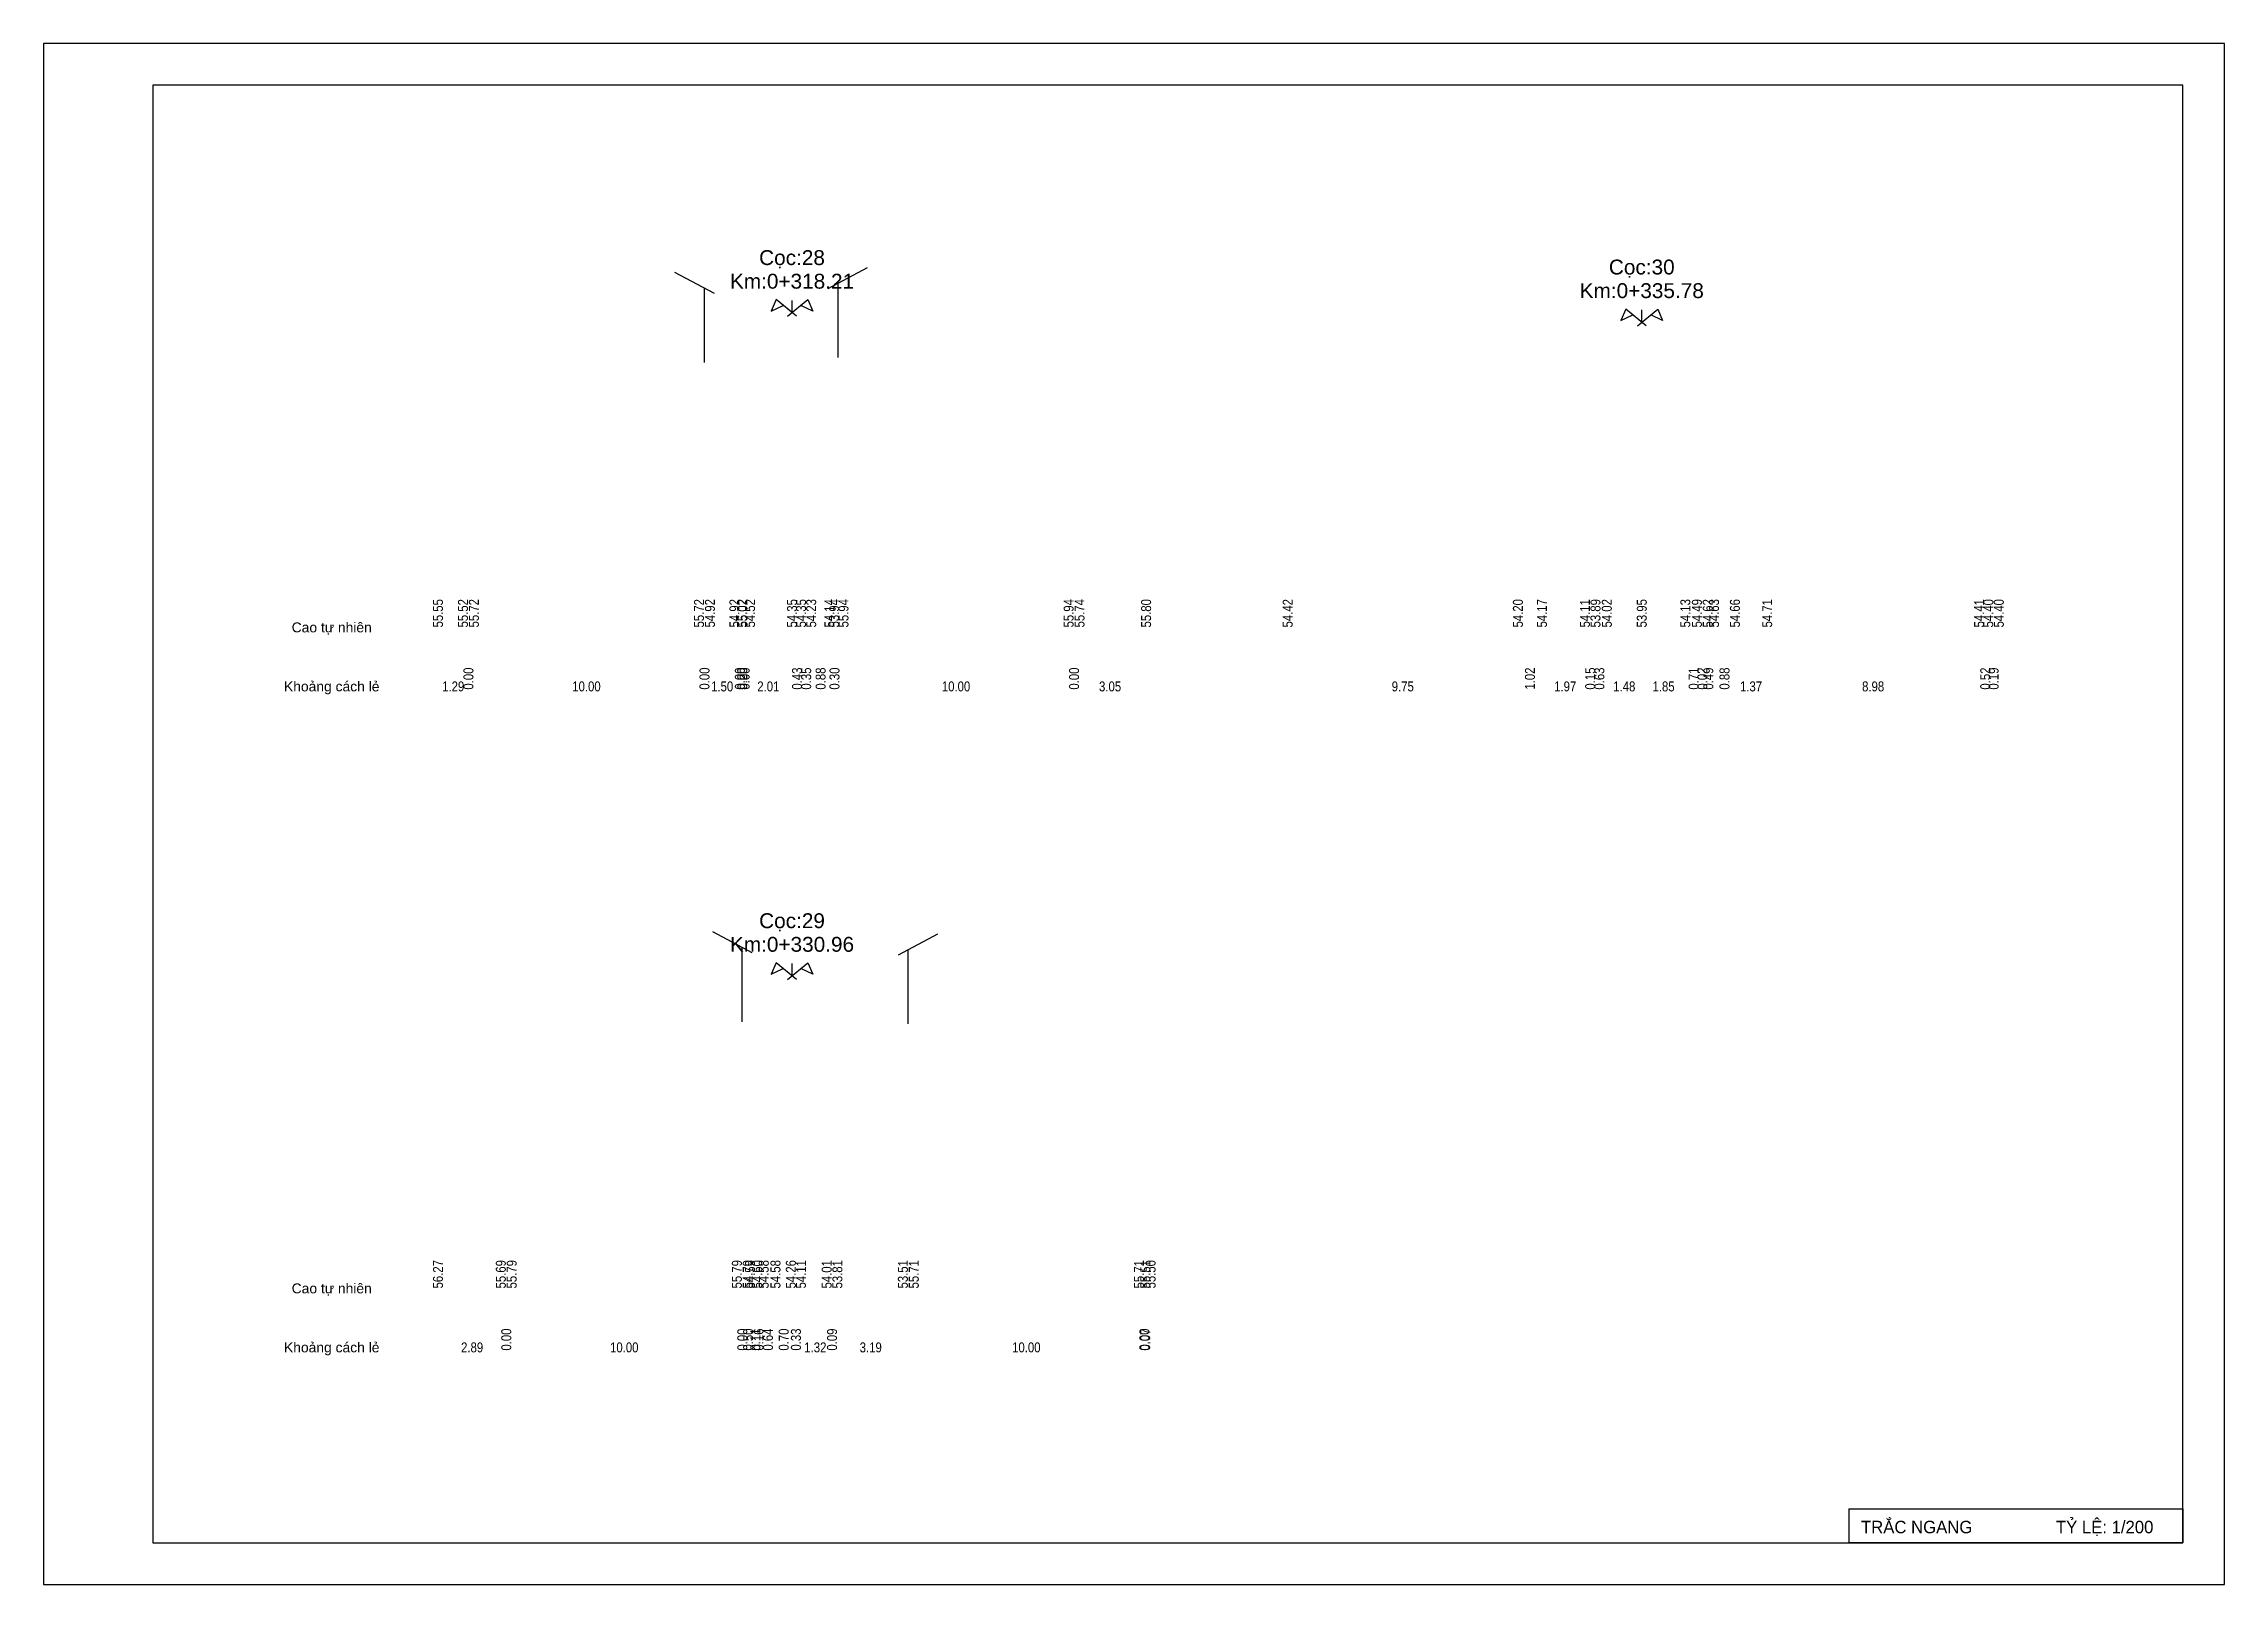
# Model space of a CAD drawing. Header units: feet. Extents: x 2360 to 4597, y 3667 to 5067.
# Drawn here: x 3553.8 to 3646.2, y 3667.2 to 3732.4 of the extents above; entities that cross this region are included whole.
import ezdxf
from ezdxf.enums import TextEntityAlignment as Align

# ---------------------------------------------------------------- set-up
doc = ezdxf.new("R2010")
doc.units = ezdxf.units.FT
doc.header["$MEASUREMENT"] = 0
for name, color, linetype in [('COSBD', 104, 'Continuous'), ('DAU_CO', 3, 'Continuous'), ('K-TEN', 30, 'Continuous'), ('KH_VAT', 8, 'Continuous'), ('SO-HOA', 34, 'Continuous'), ('TEXT', 7, 'Continuous'), ('Tieu-De', 4, 'Continuous'), ('XANH', 3, 'Continuous')]:
    doc.layers.add(name, color=color, linetype=linetype)
doc.layers.get('COSBD').off()
doc.styles.add('Kten1', font='VHAVAN.TTF')
doc.styles.get("Standard").update_dxf_attribs({"font": 'VHARIALN.TTF', "height": 2})
doc.styles.add('STYLE1', font='VNARIAL.TTF')

msp = doc.modelspace()

# ---------------------------------------------------------------- texts
at = {"layer": 'Tieu-De', "style": 'STYLE1'}
for s, p in [('Cao tù nhiªn', (3566.047, 3707.7)), ('Kho¶ng c¸ch lÎ', (3566.047, 3705.2)), ('Cao tù nhiªn', (3566.047, 3679.7)), ('Kho¶ng c¸ch lÎ', (3566.047, 3677.2))]:
    msp.add_text(s, height=0.42, dxfattribs=at).set_placement(p, align=Align.MIDDLE_CENTER)
at = {"layer": 'XANH', "style": 'STYLE1'}
for s, p in [('Cäc:28', (3585.547, 3723.05)), ('Km:0+318.21', (3585.547, 3722.05)), ('Cäc:30', (3621.547, 3722.65)), ('Km:0+335.78', (3621.547, 3721.65)), ('Cäc:29', (3585.547, 3694.96)), ('Km:0+330.96', (3585.547, 3693.96))]:
    msp.add_text(s, height=0.63, dxfattribs=at).set_placement(p, align=Align.CENTER)
at = {"layer": 'XANH'}
for s, p in [('55.55', (3570.547, 3708.9)), ('55.52', (3571.607, 3708.9)), ('55.72', (3572.069, 3708.9)), ('55.72', (3581.607, 3708.9)), ('54.92', (3582.069, 3708.9)), ('54.92', (3583.107, 3708.9)), ('55.02', (3583.428, 3708.9)), ('55.02', (3583.448, 3708.9)), ('54.52', (3583.769, 3708.9)), ('54.35', (3585.547, 3708.9)), ('54.35', (3585.932, 3708.9)), ('54.23', (3586.359, 3708.9)), ('54.14', (3587.13, 3708.9)), ('53.94', (3587.331, 3708.9)), ('55.94', (3587.727, 3708.9)), ('55.94', (3597.265, 3708.9)), ('55.74', (3597.727, 3708.9)), ('55.80', (3600.547, 3708.9)), ('54.42', (3606.547, 3708.9)), ('54.20', (3616.299, 3708.9)), ('54.17', (3617.318, 3708.9)), ('54.11', (3619.138, 3708.9)), ('53.89', (3619.585, 3708.9)), ('54.02', (3620.066, 3708.9)), ('53.95', (3621.547, 3708.9)), ('54.13', (3623.392, 3708.9)), ('54.49', (3623.882, 3708.9)), ('54.62', (3624.342, 3708.9)), ('54.63', (3624.61, 3708.9)), ('54.66', (3625.493, 3708.9)), ('54.71', (3626.859, 3708.9)), ('54.41', (3635.839, 3708.9)), ('54.40', (3636.23, 3708.9)), ('54.40', (3636.673, 3708.9)), ('0.00', (3571.838, 3706)), ('0.00', (3581.838, 3706)), ('0.00', (3583.338, 3706)), ('0.20', (3583.438, 3706)), ('0.00', (3583.538, 3706)), ('0.43', (3585.76, 3706)), ('0.35', (3586.146, 3706)), ('0.88', (3586.758, 3706)), ('0.30', (3587.346, 3706)), ('0.00', (3597.496, 3706)), ('1.02', (3616.809, 3706)), ('0.15', (3619.362, 3706)), ('0.63', (3619.751, 3706)), ('0.71', (3623.747, 3706)), ('0.02', (3624.112, 3706)), ('0.49', (3624.366, 3706)), ('0.88', (3625.052, 3706)), ('0.52', (3636.098, 3706)), ('0.19', (3636.452, 3706)), ('56.27', (3570.547, 3680.9)), ('55.69', (3573.209, 3680.9)), ('55.79', (3573.671, 3680.9)), ('55.79', (3583.209, 3680.9)), ('54.79', (3583.671, 3680.9)), ('54.59', (3583.768, 3680.9)), ('54.60', (3584.073, 3680.9)), ('54.58', (3584.349, 3680.9)), ('54.58', (3584.845, 3680.9)), ('54.26', (3585.497, 3680.9)), ('54.11', (3585.926, 3680.9)), ('54.01', (3587.016, 3680.9)), ('53.81', (3587.468, 3680.9)), ('53.51', (3590.243, 3680.9)), ('55.71', (3590.705, 3680.9)), ('55.71', (3600.243, 3680.9)), ('55.51', (3600.514, 3680.9)), ('55.50', (3600.738, 3680.9)), ('0.00', (3573.44, 3678)), ('0.00', (3583.44, 3678)), ('0.50', (3583.689, 3678)), ('0.11', (3583.993, 3678)), ('0.16', (3584.126, 3678)), ('0.64', (3584.525, 3678)), ('0.70', (3585.196, 3678)), ('0.33', (3585.711, 3678)), ('0.09', (3587.242, 3678)), ('0.00', (3600.474, 3678)), ('0.07', (3600.511, 3678))]:
    msp.add_text(s, height=0.42, rotation=90, dxfattribs=at).set_placement(p, align=Align.MIDDLE_RIGHT)
for s, p in [('1.29', (3571.193, 3705.2)), ('10.00', (3576.838, 3705.2)), ('1.50', (3582.588, 3705.2)), ('2.01', (3584.543, 3705.2)), ('10.00', (3592.496, 3705.2)), ('3.05', (3599.022, 3705.2)), ('9.75', (3611.423, 3705.2)), ('1.97', (3618.303, 3705.2)), ('1.48', (3620.807, 3705.2)), ('1.85', (3622.47, 3705.2)), ('1.37', (3626.176, 3705.2)), ('8.98', (3631.349, 3705.2)), ('2.89', (3571.994, 3677.2)), ('10.00', (3578.44, 3677.2)), ('1.32', (3586.535, 3677.2)), ('3.19', (3588.882, 3677.2)), ('10.00', (3595.474, 3677.2))]:
    msp.add_text(s, height=0.42, dxfattribs=at).set_placement(p, align=Align.MIDDLE_CENTER)

# ---------------------------------------------------------------- blocks, each defined once
blk = doc.blocks.new('CrSectionFlag')
at = {"layer": 'DAU_CO', "linetype": 'Continuous'}
blk.add_line((0, -2.58), (0, 0), dxfattribs=at)
for points in [[(0.93, -3.35), (-3.37, 0.17), (-4.41, -2.24), (-1.89, -1.04)], [(-0.93, -3.35), (3.37, 0.17), (4.41, -2.24), (1.89, -1.04)]]:
    blk.add_lwpolyline(points, dxfattribs=at)
blk = doc.blocks.new('ChieuDungVat1')
at = {"layer": 'KH_VAT', "color": 6}
for points in [[(2.09, 14.6), (-6.27, 19.07)], [(0, 0), (0, 15.72)]]:
    blk.add_lwpolyline(points, dxfattribs=at)
blk = doc.blocks.new('ChieuDungVat2')
at = {"layer": 'KH_VAT', "color": 6}
for points in [[(-2.09, 14.6), (6.27, 19.07)], [(0, 0), (0, 15.72)]]:
    blk.add_lwpolyline(points, dxfattribs=at)
blk = doc.blocks.new('kt8')
at = {"layer": 'Defpoints', "color": 101}
blk.add_lwpolyline([(-4.2, -1.6), (79.6, -1.6), (79.6, 57.6), (-4.2, 57.6)], close=True, dxfattribs=at)
at = {"layer": 'K-TEN', "color": 240}
for p, q in [((78, 56), (0, 56)), ((0, 56), (0, 0)), ((78, 0), (78, 56)), ((0, 0), (78, 0))]:
    blk.add_line(p, q, dxfattribs=at)
at = {"layer": 'K-TEN', "color": 231}
for p, q in [((65.163, 1.296), (78, 1.296)), ((78, 1.296), (78, 0)), ((78, 0), (65.163, 0))]:
    blk.add_line(p, q, dxfattribs=at)
blk.add_lwpolyline([(65.163, 1.296), (65.163, 0)], dxfattribs=at)
at = {"layer": 'K-TEN', "style": 'Kten1'}
blk.add_text('Tr¾c ngang                  Tû lÖ: 1/200 ', height=0.48, dxfattribs=at).set_placement((65.636, 0.363))
blk = doc.blocks.new('A$C65290C23')
at = {"layer": 'TEXT', "xscale": 1.102499999999964, "yscale": 1.102499999999964, "zscale": 1.102499999999964}
blk.add_blockref('kt8', (-91.395, 1.764), dxfattribs=at)
blk = doc.blocks.new('A$C159677B4')
at = {"layer": 'COSBD'}
blk.add_blockref('A$C65290C23', (3.636, -65.268), dxfattribs=at)

# ---------------------------------------------------------------- block references
at = {"layer": 'SO-HOA', "color": 2}
msp.add_blockref('A$C159677B4', (3646.23, 3732.43), dxfattribs=at)
at = {"layer": 'SO-HOA', "xscale": 0.1999999999998181, "yscale": 0.1999999999998181, "zscale": 0.1999999999998181}
for name, p in [('ChieuDungVat1', (3581.838, 3718.924)), ('ChieuDungVat2', (3587.496, 3719.137)), ('CrSectionFlag', (3585.547, 3721.55)), ('CrSectionFlag', (3621.547, 3721.15)), ('ChieuDungVat1', (3583.44, 3690.991)), ('ChieuDungVat2', (3590.474, 3690.905)), ('CrSectionFlag', (3585.547, 3693.46))]:
    msp.add_blockref(name, p, dxfattribs=at)

msp.set_redraw_order([(e.dxf.handle, doc.entitydb.next_handle()) for e in msp.query("TEXT MTEXT ATTDEF DIMENSION ARC_DIMENSION")])  # texts and dimensions are drawn at this point

doc.saveas('drawing.dxf')
